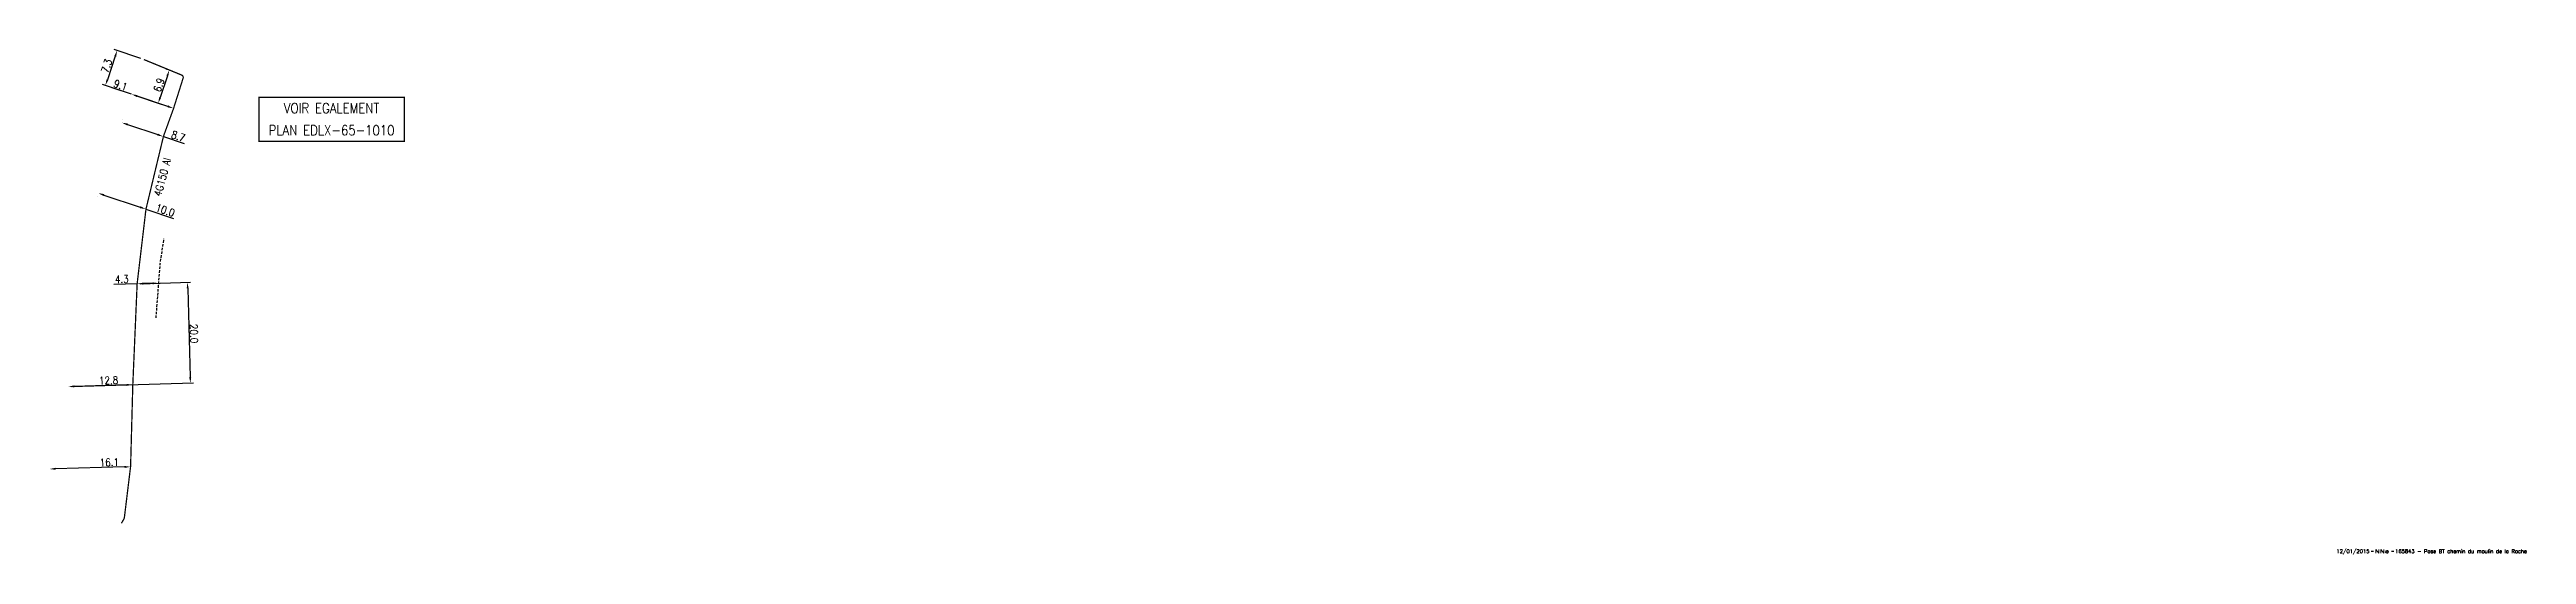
# Model space of a CAD drawing. Header units: millimetres. Extents: x 222003 to 222983, y 61024 to 61998.
# Drawn here: x 222490.6 to 222982.5, y 61506.5 to 61606.7 of the extents above; entities that cross this region are included whole.
import ezdxf
from ezdxf.enums import TextEntityAlignment as Align

# ---------------------------------------------------------------- set-up
doc = ezdxf.new("R2010")
doc.units = ezdxf.units.MM
doc.header["$PDMODE"] = 34
doc.linetypes.add('B_ST_Al', pattern=[2000, 1000, 1000])
doc.linetypes.add('DASHED', pattern=[0.75, 0.5, -0.25])
doc.layers.get('0').update_dxf_attribs({"linetype": 'CONTINUOUS'})
doc.layers.get('Defpoints').update_dxf_attribs({"linetype": 'CONTINUOUS'})
doc.layers.add('B_110', color=1, linetype='CONTINUOUS')
doc.layers.add('B_900', color=7, linetype='CONTINUOUS')
doc.layers.add('B_910', color=7, linetype='CONTINUOUS', plot=False)
doc.styles.get("Standard").update_dxf_attribs({"font": 'romans.shx', "width": 0.85})
doc.dimstyles.get("Standard").update_dxf_attribs({"dimtxt": 1.5, "dimasz": 1.2, "dimexe": 0.625, "dimexo": 0.625, "dimgap": 0.25, "dimtad": 1, "dimdec": 1, "dimzin": 0, "dimdsep": 46, "dimtxsty": 'Standard', "dimcen": -0.5, "dimadec": 0, "dimazin": 0, "dimtfac": 1, "dimtdec": 1, "dimtmove": 0, "dimatfit": 3, "dimfxl": 1, "dimtolj": 1, "dimtzin": 0, "dimarcsym": 0})

msp = doc.modelspace()

# ---------------------------------------------------------------- texts
at = {"layer": 'B_110', "linetype": 'B_ST_Al', "width": 0.85}
msp.add_text('4G150 Al', height=1.5, rotation=75.164, dxfattribs=at).set_placement((222513.03, 61581.4), align=Align.MIDDLE)
at = {"layer": 'B_900', "width": 0.85}
for s, p in [('VOIR EGALEMENT', (222546.62, 61594.07)), ('PLAN EDLX-65-1010', (222546.62, 61589.69))]:
    msp.add_text(s, height=2, dxfattribs=at).set_placement(p, align=Align.CENTER)

# ---------------------------------------------------------------- blocks, each defined once
blk = doc.blocks.new('*D23')
at = {"layer": 'B_110', "color": 0, "linetype": 'Continuous', "lineweight": -2}
blk.add_line((222505.5, 61523.86), (222491.8, 61523.49), dxfattribs=at)
at = {"layer": 'B_110', "color": 0, "linetype": 'Continuous'}
for points in [[(222491.8, 61523.69), (222491.81, 61523.29), (222490.6, 61523.45)], [(222505.49, 61524.06), (222505.5, 61523.66), (222506.7, 61523.89)]]:
    blk.add_solid(points, dxfattribs=at)
at = {"layer": 'Defpoints', "color": 0, "linetype": 'Continuous'}
for p in [(222490.6, 61523.45), (222490.6, 61523.45), (222506.7, 61523.89)]:
    blk.add_point(p, dxfattribs=at)
at = {"layer": 'B_110', "color": 0, "linetype": 'Continuous', "insert": (222502.48, 61524.78), "char_height": 1.5, "attachment_point": 5, "rotation": 1.5628}
blk.add_mtext('\\A1;16.1', dxfattribs=at)
blk = doc.blocks.new('*D24')
at = {"layer": 'B_110', "color": 0, "linetype": 'Continuous', "lineweight": -2}
blk.add_line((222505.94, 61540.15), (222495.54, 61539.85), dxfattribs=at)
at = {"layer": 'B_110', "color": 0, "linetype": 'Continuous'}
for points in [[(222495.54, 61540.05), (222495.55, 61539.65), (222494.34, 61539.81)], [(222505.93, 61540.35), (222505.94, 61539.95), (222507.14, 61540.18)]]:
    blk.add_solid(points, dxfattribs=at)
at = {"layer": 'Defpoints', "color": 0, "linetype": 'Continuous'}
for p in [(222494.34, 61539.81), (222494.34, 61539.81), (222507.14, 61540.18)]:
    blk.add_point(p, dxfattribs=at)
at = {"layer": 'B_110', "color": 0, "linetype": 'Continuous', "insert": (222502.32, 61541.04), "char_height": 1.5, "attachment_point": 5, "rotation": 1.6474}
blk.add_mtext('\\A1;12.8', dxfattribs=at)
blk = doc.blocks.new('*D25')
at = {"layer": 'B_110', "color": 0, "linetype": 'Continuous', "lineweight": -2}
for p, q in [((222500.07, 61577.62), (222500.07, 61577.62)), ((222501.41, 61577.83), (222508.61, 61575.41)), ((222509.55, 61574.44), (222509.55, 61574.44)), ((222509.75, 61575.03), (222515.25, 61573.19))]:
    blk.add_line(p, q, dxfattribs=at)
at = {"layer": 'B_110', "color": 0, "linetype": 'Continuous'}
for points in [[(222501.47, 61578.02), (222501.34, 61577.64), (222500.27, 61578.21)], [(222508.68, 61575.6), (222508.55, 61575.22), (222509.75, 61575.03)]]:
    blk.add_solid(points, dxfattribs=at)
at = {"layer": 'Defpoints', "color": 0, "linetype": 'Continuous'}
for p in [(222500.27, 61578.21), (222500.27, 61578.21), (222509.75, 61575.03)]:
    blk.add_point(p, dxfattribs=at)
at = {"layer": 'B_110', "color": 0, "linetype": 'Continuous', "insert": (222513.57, 61574.8), "char_height": 1.5, "attachment_point": 5, "rotation": 341.4472}
blk.add_mtext('\\A1;10.0', dxfattribs=at)
blk = doc.blocks.new('*D26')
at = {"layer": 'B_110', "color": 0, "linetype": 'Continuous', "lineweight": -2}
for p, q in [((222505.16, 61592.8), (222505.16, 61592.8)), ((222506.1, 61591.82), (222512.08, 61589.82)), ((222513.21, 61589.44), (222517.36, 61588.04)), ((222513.41, 61590.03), (222513.41, 61590.03))]:
    blk.add_line(p, q, dxfattribs=at)
at = {"layer": 'B_110', "color": 0, "linetype": 'Continuous'}
for points in [[(222506.17, 61592.01), (222506.04, 61591.63), (222504.97, 61592.2)], [(222512.14, 61590.01), (222512.01, 61589.63), (222513.21, 61589.44)]]:
    blk.add_solid(points, dxfattribs=at)
at = {"layer": 'Defpoints', "color": 0, "linetype": 'Continuous'}
for p in [(222504.97, 61592.2), (222504.97, 61592.2), (222513.21, 61589.44)]:
    blk.add_point(p, dxfattribs=at)
at = {"layer": 'B_110', "color": 0, "linetype": 'Continuous', "insert": (222516.17, 61589.5), "char_height": 1.5, "attachment_point": 5, "rotation": 341.4472}
blk.add_mtext('\\A1;8.7', dxfattribs=at)
blk = doc.blocks.new('GIS_MODF')
at = {"color": 0, "linetype": 'Continuous', "flags": 128}
for points in [[(-2.26, -0.01), (-1.76, -0.01)], [(1.76, -0.01), (2.26, -0.01)]]:
    blk.add_lwpolyline(points, dxfattribs=at)
at = {"color": 0, "linetype": 'Continuous'}
blk.add_attdef('DATE', text='', height=0.75, dxfattribs=at).set_placement((-2.58, -0.39), align=Align.RIGHT)
at = {"color": 0, "linetype": 'Continuous', "width": 3.590909}
blk.add_attdef('USER', text='', height=0.75, dxfattribs=at).set_placement((-1.52, -0.39), (1.31, -0.39), align=Align.FIT)
at = {"color": 0, "linetype": 'Continuous'}
blk.add_attdef('DESC', (2.53, -0.39), '', height=0.75, dxfattribs=at)
blk = doc.blocks.new('*D78')
at = {"layer": 'B_110', "color": 0, "linetype": 'Continuous', "lineweight": -2}
for p, q in [((222503.65, 61605.37), (222502.09, 61600.72)), ((222508.76, 61604.92), (222503.44, 61606.7)), ((222506.27, 61598.05), (222501.11, 61599.78))]:
    blk.add_line(p, q, dxfattribs=at)
at = {"layer": 'B_110', "color": 0, "linetype": 'Continuous'}
for points in [[(222503.46, 61605.43), (222503.84, 61605.3), (222504.03, 61606.51)], [(222501.9, 61600.79), (222502.28, 61600.66), (222501.7, 61599.59)]]:
    blk.add_solid(points, dxfattribs=at)
at = {"layer": 'Defpoints', "color": 0, "linetype": 'Continuous'}
for p in [(222509.35, 61604.72), (222501.7, 61599.59), (222506.87, 61597.85)]:
    blk.add_point(p, dxfattribs=at)
at = {"layer": 'B_110', "color": 0, "linetype": 'Continuous', "insert": (222501.94, 61603.44), "char_height": 1.5, "attachment_point": 5, "rotation": 71.4304}
blk.add_mtext('\\A1;7.3', dxfattribs=at)
blk = doc.blocks.new('*D79')
at = {"layer": 'B_110', "color": 0, "linetype": 'Continuous', "lineweight": -2}
for p, q in [((222506.87, 61597.85), (222503.07, 61599.13)), ((222514.1, 61595.42), (222508, 61597.47))]:
    blk.add_line(p, q, dxfattribs=at)
at = {"layer": 'B_110', "color": 0, "linetype": 'Continuous'}
for points in [[(222508.07, 61597.66), (222507.94, 61597.28), (222506.87, 61597.85)], [(222514.16, 61595.61), (222514.03, 61595.23), (222515.24, 61595.04)]]:
    blk.add_solid(points, dxfattribs=at)
at = {"layer": 'Defpoints', "color": 0, "linetype": 'Continuous'}
for p in [(222506.87, 61597.85), (222506.87, 61597.85), (222515.24, 61595.04)]:
    blk.add_point(p, dxfattribs=at)
at = {"layer": 'B_110', "color": 0, "linetype": 'Continuous', "insert": (222504.72, 61599.63), "char_height": 1.5, "attachment_point": 5, "rotation": 341.4304}
blk.add_mtext('\\A1;9.1', dxfattribs=at)
blk = doc.blocks.new('*D80')
at = {"layer": 'B_110', "color": 0, "linetype": 'Continuous', "lineweight": -2}
for p, q in [((222514.44, 61602.59), (222513.79, 61602.8)), ((222507.46, 61597.65), (222512.78, 61595.87)), ((222514, 61601.47), (222512.57, 61597.2))]:
    blk.add_line(p, q, dxfattribs=at)
at = {"layer": 'B_110', "color": 0, "linetype": 'Continuous'}
for points in [[(222513.81, 61601.53), (222514.19, 61601.4), (222514.38, 61602.6)], [(222512.38, 61597.27), (222512.76, 61597.14), (222512.19, 61596.06)]]:
    blk.add_solid(points, dxfattribs=at)
at = {"layer": 'Defpoints', "color": 0, "linetype": 'Continuous'}
for p in [(222515.03, 61602.39), (222506.87, 61597.85), (222512.19, 61596.06)]:
    blk.add_point(p, dxfattribs=at)
at = {"layer": 'B_110', "color": 0, "linetype": 'Continuous', "insert": (222512.34, 61599.67), "char_height": 1.5, "attachment_point": 5, "rotation": 71.4304}
blk.add_mtext('\\A1;6.9', dxfattribs=at)
blk = doc.blocks.new('*D81')
at = {"layer": 'B_110', "color": 0, "linetype": 'Continuous', "lineweight": -2}
for p, q in [((222508.62, 61560.23), (222518.63, 61560.52)), ((222518.04, 61559.3), (222518.54, 61541.71)), ((222494.97, 61539.83), (222519.2, 61540.53))]:
    blk.add_line(p, q, dxfattribs=at)
at = {"layer": 'B_110', "color": 0, "linetype": 'Continuous'}
for points in [[(222518.23, 61559.31), (222517.84, 61559.3), (222518, 61560.5)], [(222518.74, 61541.71), (222518.34, 61541.7), (222518.58, 61540.51)]]:
    blk.add_solid(points, dxfattribs=at)
at = {"layer": 'Defpoints', "color": 0, "linetype": 'Continuous'}
for p in [(222508, 61560.21), (222494.34, 61539.81), (222518.58, 61540.51)]:
    blk.add_point(p, dxfattribs=at)
at = {"layer": 'B_110', "color": 0, "linetype": 'Continuous', "insert": (222519.29, 61550.33), "char_height": 1.5, "attachment_point": 5, "rotation": 271.6474}
blk.add_mtext('\\A1;20.0', dxfattribs=at)
blk = doc.blocks.new('*D82')
at = {"layer": 'B_110', "color": 0, "linetype": 'Continuous', "lineweight": -2}
for p, q in [((222508, 61560.21), (222503.39, 61560.08)), ((222511.1, 61560.3), (222509.2, 61560.25))]:
    blk.add_line(p, q, dxfattribs=at)
at = {"layer": 'B_110', "color": 0, "linetype": 'Continuous'}
for points in [[(222509.19, 61560.45), (222509.2, 61560.05), (222508, 61560.21)], [(222511.09, 61560.5), (222511.1, 61560.1), (222512.29, 61560.34)]]:
    blk.add_solid(points, dxfattribs=at)
at = {"layer": 'Defpoints', "color": 0, "linetype": 'Continuous'}
for p in [(222508, 61560.21), (222512.29, 61560.34), (222512.29, 61560.34)]:
    blk.add_point(p, dxfattribs=at)
at = {"layer": 'B_110', "color": 0, "linetype": 'Continuous', "insert": (222504.95, 61561.13), "char_height": 1.5, "attachment_point": 5, "rotation": 1.6474}
blk.add_mtext('\\A1;4.3', dxfattribs=at)

# ---------------------------------------------------------------- dimensions: what is measured, and where the dimension line sits
at = {"layer": 'B_110', "linetype": 'Continuous'}
for base, p1, p2, angle, picture, middle in [((222501.7, 61599.59), (222509.35, 61604.72), (222506.87, 61597.85), 71.4304, '*D78', (222502.89, 61603.12)), ((222512.19, 61596.06), (222515.03, 61602.39), (222506.87, 61597.85), 71.4304, '*D80', (222513.29, 61599.35)), ((222504.97, 61592.2), (222513.21, 61589.44), (222504.97, 61592.2), 341.4472, '*D26', (222515.85, 61588.55)), ((222500.27, 61578.21), (222509.75, 61575.03), (222500.27, 61578.21), 341.4472, '*D25', (222513.25, 61573.85)), ((222518.58, 61540.51), (222508, 61560.21), (222494.34, 61539.81), 91.6474, '*D81', (222518.29, 61550.3)), ((222512.29, 61560.34), (222508, 61560.21), (222512.29, 61560.34), 181.6474, '*D82', (222504.98, 61560.13)), ((222494.34, 61539.81), (222507.14, 61540.18), (222494.34, 61539.81), 1.6474, '*D24', (222502.35, 61540.04)), ((222490.6, 61523.45), (222506.7, 61523.89), (222490.6, 61523.45), 1.5628, '*D23', (222502.5, 61523.78))]:
    dim = msp.add_linear_dim(base=base, p1=p1, p2=p2, angle=angle, dimstyle='Standard', dxfattribs=at)
    dim.commit()
    dim.dimension.update_dxf_attribs({"geometry": picture, "text_midpoint": middle, "dimtype": 160})
dim = msp.add_linear_dim(base=(222506.87, 61597.85), p1=(222515.24, 61595.04), p2=(222506.87, 61597.85), angle=341.4304, text='9.1', dimstyle='Standard', dxfattribs=at)
dim.commit()
dim.dimension.update_dxf_attribs({"geometry": '*D79', "text_midpoint": (222504.4, 61598.68), "dimtype": 160})

# ---------------------------------------------------------------- linework, layer by layer
at = {"layer": 'B_110', "linetype": 'B_ST_Al', "const_width": 0.25, "flags": 128}
msp.add_lwpolyline([(222504.88, 61512.68), (222505.4, 61513.58, 0.099947), (222505.46, 61513.77), (222506.69, 61523.87, 0.023601), (222506.7, 61523.92), (222507.14, 61540.18, -0.003792), (222507.14, 61540.18), (222508, 61560.19, -0.01874), (222508, 61560.23), (222509.75, 61575, -0.029389), (222509.76, 61575.06), (222513.21, 61589.41, -0.02757), (222513.22, 61589.46), (222515.24, 61595.04, 0.032681), (222515.24, 61595.04), (222517.13, 61601.03, 0.390359), (222516.85, 61601.64), (222509.35, 61604.72)], format="xyb", dxfattribs=at)
at = {"layer": 'B_110', "linetype": 'DASHED', "flags": 128}
msp.add_lwpolyline([(222511.77, 61553.43), (222512.28, 61560.17), (222512.59, 61564.25), (222513.33, 61569.17)], dxfattribs=at)
at = {"layer": 'B_900', "const_width": 0.25}
msp.add_lwpolyline([(222532.2, 61597.24), (222561.04, 61597.24), (222561.04, 61588.5), (222532.2, 61588.5)], close=True, dxfattribs=at)

# ---------------------------------------------------------------- block references
at = {"layer": 'B_910'}
ref = msp.add_blockref('GIS_MODF', (222953.92, 61507.13), dxfattribs=at)
ref.add_attrib('DATE', '12/01/2015', dxfattribs={"layer": '0', "color": 0, "linetype": 'Continuous', "height": 0.75}).set_placement((222951.33, 61506.75), align=Align.RIGHT)
ref.add_attrib('USER', 'NNe', dxfattribs={"layer": '0', "color": 0, "linetype": 'Continuous', "height": 0.75, "width": 1.338983}).set_placement((222952.4, 61506.75), (222955.22, 61506.75), align=Align.FIT)
ref.add_attrib('DESC', '165843 - Pose BT chemin du moulin de la Roche', (222956.44, 61506.75), dxfattribs={"layer": '0', "color": 0, "linetype": 'Continuous', "height": 0.75})

msp.set_redraw_order([(e.dxf.handle, doc.entitydb.next_handle()) for e in msp.query("TEXT MTEXT ATTDEF DIMENSION ARC_DIMENSION")])  # texts and dimensions are drawn at this point

doc.saveas('drawing.dxf')
